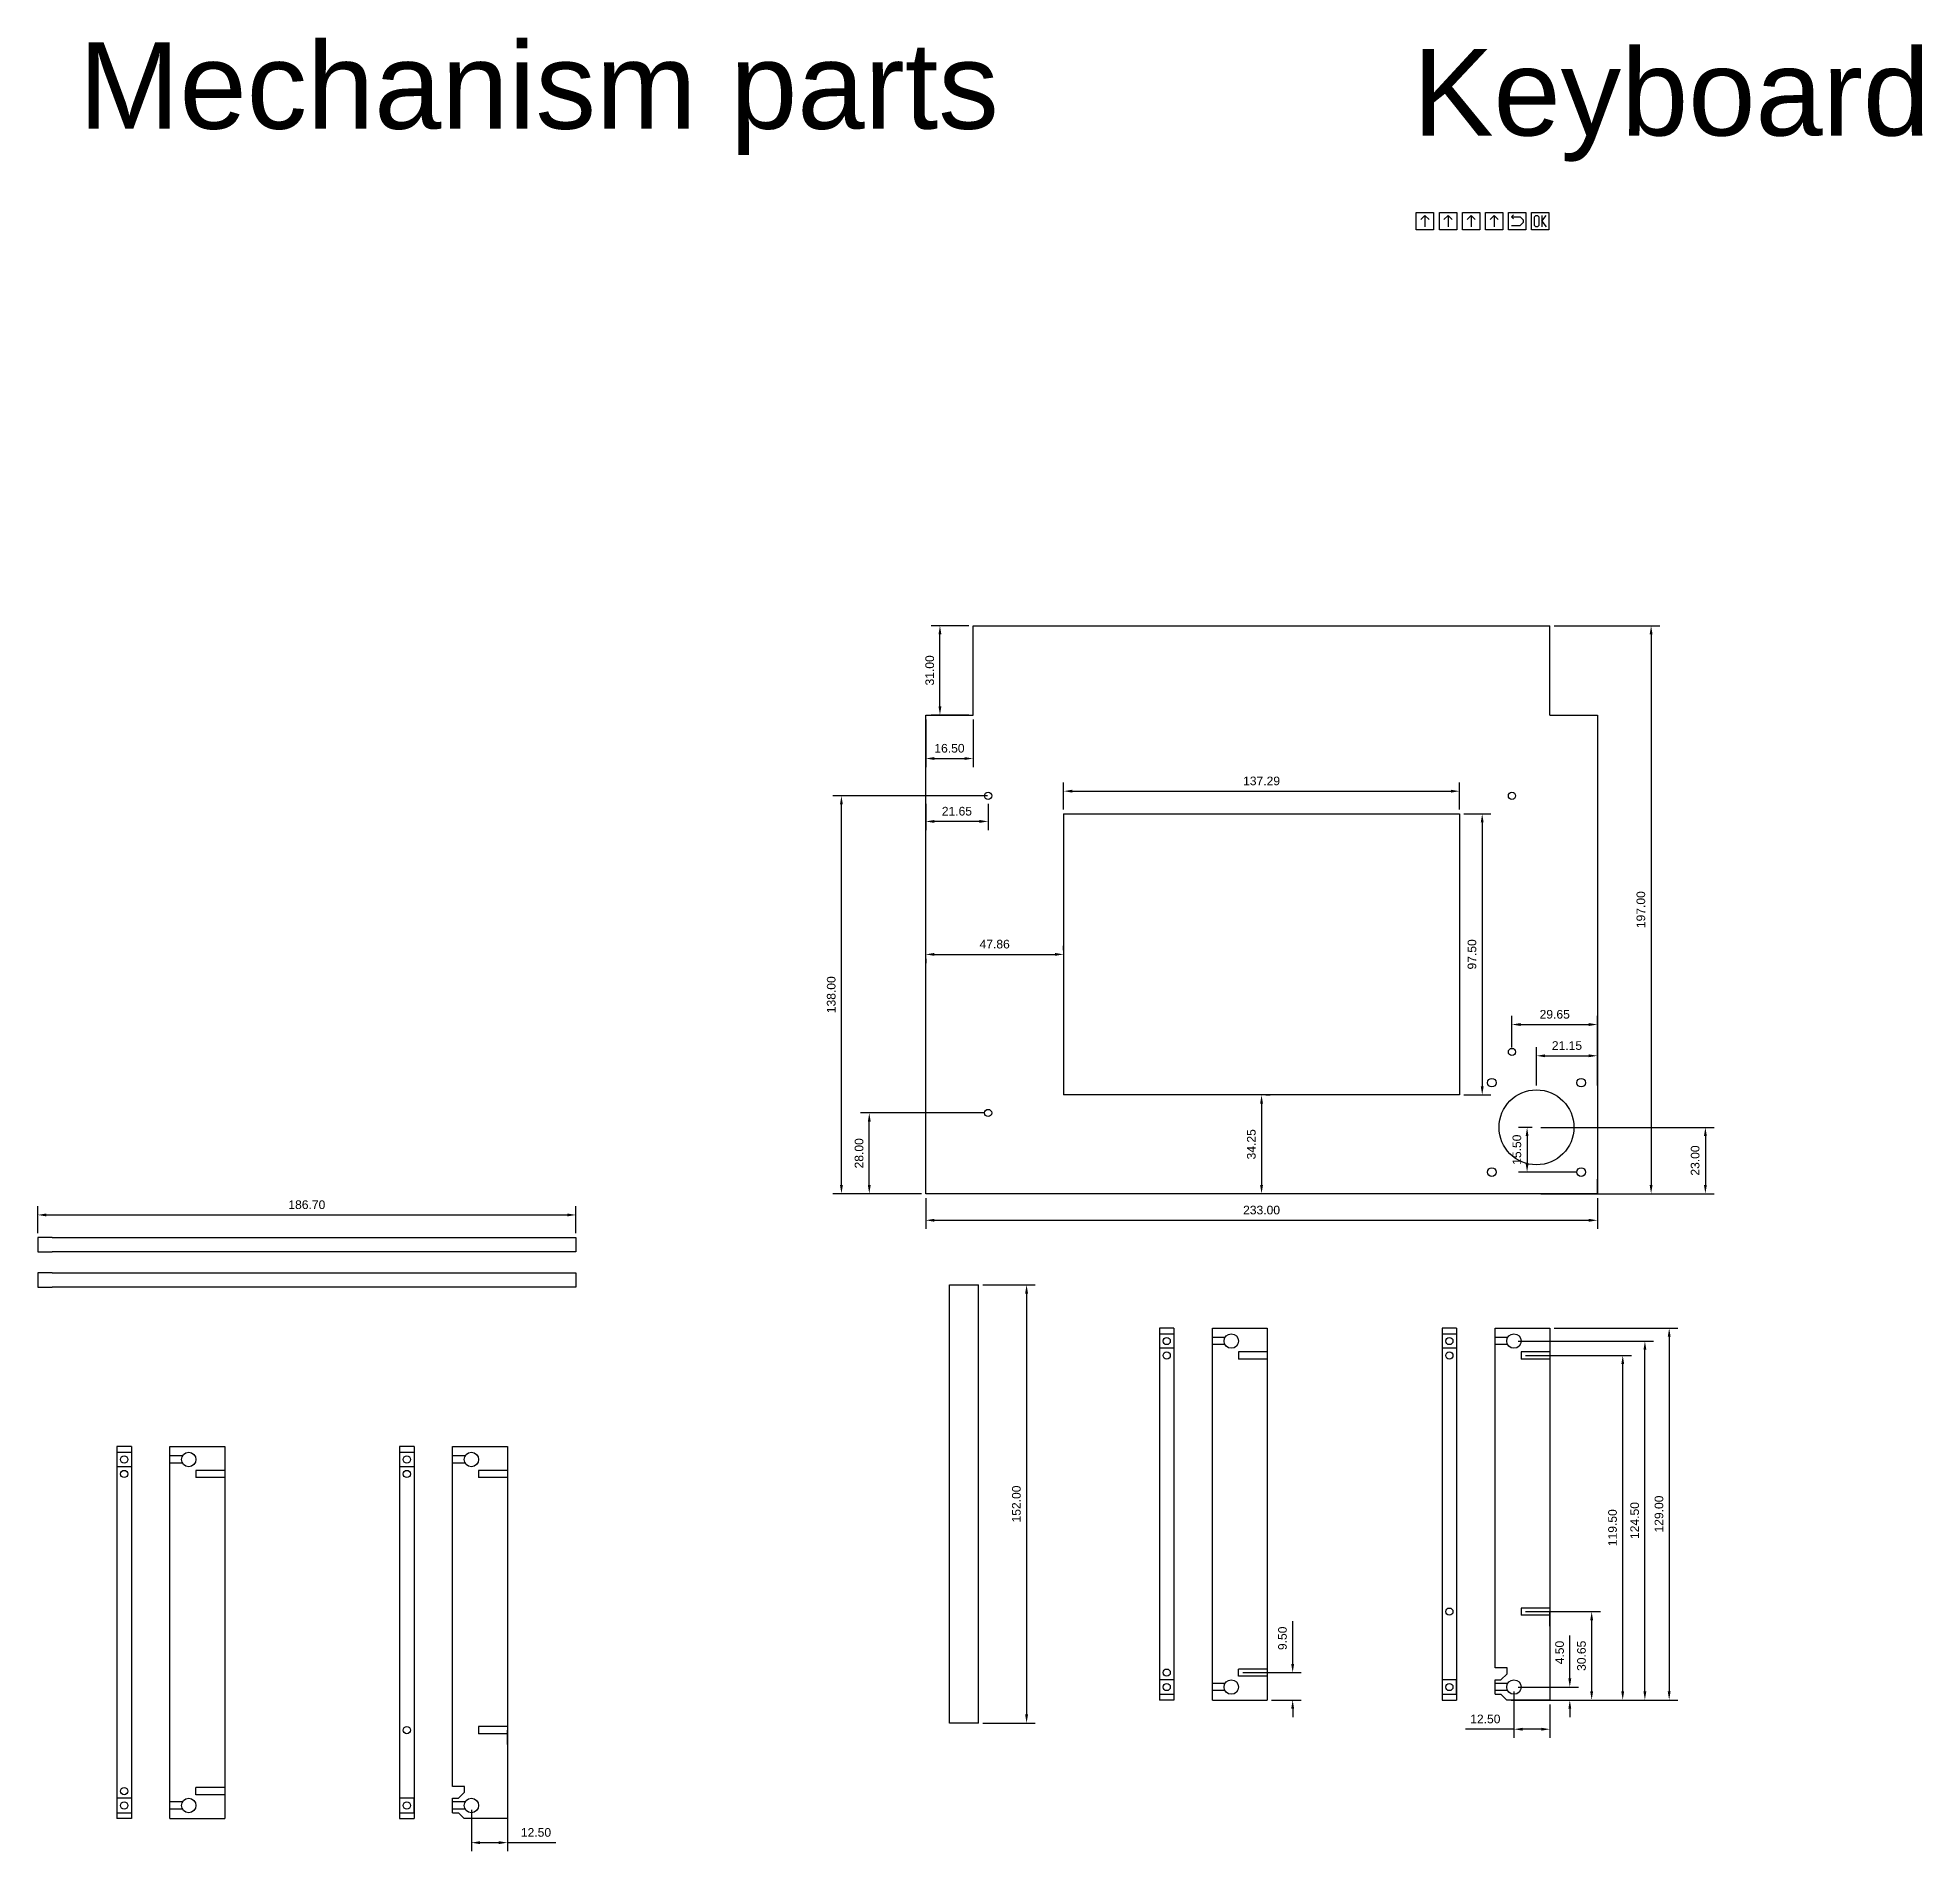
# Model space of a CAD drawing. Header units: millimetres. Extents: x -62 to 1676, y -172 to 696.
# Drawn here: x 1022 to 1676, y -60 to 569 of the extents above; entities that cross this region are included whole.
import ezdxf

# ---------------------------------------------------------------- set-up
doc = ezdxf.new("R2010")
doc.units = ezdxf.units.MM
doc.styles.add('Notes', font='arial.ttf', dxfattribs={"height": 13})
doc.styles.get("Standard").update_dxf_attribs({"font": 'arial.ttf'})
doc.dimstyles.new('Manufacturing-Metric', dxfattribs={"dimtxt": 3, "dimasz": 3, "dimexe": 3, "dimexo": 1.5, "dimgap": 2, "dimtad": 1, "dimzin": 3, "dimdsep": 46, "dimtxsty": 'Standard', "dimcen": 3, "dimazin": 2, "dimtfac": 1, "dimtofl": 0, "dimtmove": 0, "dimatfit": 3, "dimfxl": 1, "dimfrac": 1, "dimtolj": 1, "dimtzin": 0, "dimarcsym": 0})

msp = doc.modelspace()

# ---------------------------------------------------------------- texts
at = {"char_height": 30, "attachment_point": 1, "style": 'Notes'}
for s, width, gutter_width, insert in [('Mechanism parts', 345.67548, 650, (1036.582, 567.268)), ('Keyboard', 106.77842, 65, (1499.289, 564.933))]:
    msp.add_mtext_dynamic_manual_height_columns(s, width=width, gutter_width=gutter_width, heights=[0], dxfattribs=dict(at, insert=insert))

# ---------------------------------------------------------------- blocks, each defined once
blk = doc.blocks.new('*D33')
at = {"color": 0, "lineweight": -2}
for p, q in [((1022.31, 154.25), (1022.31, 163.56)), ((1209.01, 154.25), (1209.01, 163.56)), ((1025.31, 160.56), (1206.01, 160.56))]:
    blk.add_line(p, q, dxfattribs=at)
at = {"color": 0}
for points in [[(1025.31, 161.06), (1025.31, 160.06), (1022.31, 160.56)], [(1206.01, 161.06), (1206.01, 160.06), (1209.01, 160.56)]]:
    blk.add_solid(points, dxfattribs=at)
at = {"layer": 'Defpoints', "color": 0}
for p in [(1209.01, 160.56), (1022.31, 152.75), (1209.01, 152.75)]:
    blk.add_point(p, dxfattribs=at)
at = {"color": 0, "insert": (1115.66, 164.09), "char_height": 3, "attachment_point": 5}
blk.add_mtext('\\A1;186.70', dxfattribs=at)
blk = doc.blocks.new('*D35')
at = {"color": 0, "lineweight": -2}
for p, q in [((1548.3, 364.93), (1584.91, 364.93)), ((1581.91, 361.93), (1581.91, 170.93)), ((1564.8, 167.93), (1584.91, 167.93))]:
    blk.add_line(p, q, dxfattribs=at)
at = {"color": 0}
for points in [[(1581.41, 361.93), (1582.41, 361.93), (1581.91, 364.93)], [(1581.41, 170.93), (1582.41, 170.93), (1581.91, 167.93)]]:
    blk.add_solid(points, dxfattribs=at)
at = {"layer": 'Defpoints', "color": 0}
for p in [(1546.8, 364.93), (1563.3, 167.93), (1581.91, 167.93)]:
    blk.add_point(p, dxfattribs=at)
at = {"color": 0, "insert": (1578.37, 266.43), "char_height": 3, "attachment_point": 5, "rotation": 90}
blk.add_mtext('\\A1;197.00', dxfattribs=at)
blk = doc.blocks.new('*D36')
at = {"color": 0, "lineweight": -2}
for p, q in [((1330.3, 166.43), (1330.3, 155.7)), ((1563.3, 166.43), (1563.3, 155.7)), ((1333.3, 158.7), (1560.3, 158.7))]:
    blk.add_line(p, q, dxfattribs=at)
at = {"color": 0}
for points in [[(1333.3, 159.2), (1333.3, 158.2), (1330.3, 158.7)], [(1560.3, 159.2), (1560.3, 158.2), (1563.3, 158.7)]]:
    blk.add_solid(points, dxfattribs=at)
at = {"layer": 'Defpoints', "color": 0}
for p in [(1330.3, 167.93), (1563.3, 167.93), (1563.3, 158.7)]:
    blk.add_point(p, dxfattribs=at)
at = {"color": 0, "insert": (1446.8, 162.24), "char_height": 3, "attachment_point": 5}
blk.add_mtext('\\A1;233.00', dxfattribs=at)
blk = doc.blocks.new('*D37')
at = {"color": 0, "lineweight": -2}
for p, q in [((1330.3, 249.43), (1330.3, 247.93)), ((1333.3, 250.93), (1375.16, 250.93)), ((1378.16, 252.43), (1378.16, 253.93))]:
    blk.add_line(p, q, dxfattribs=at)
at = {"color": 0}
for points in [[(1333.3, 251.43), (1333.3, 250.43), (1330.3, 250.93)], [(1375.16, 251.43), (1375.16, 250.43), (1378.16, 250.93)]]:
    blk.add_solid(points, dxfattribs=at)
at = {"layer": 'Defpoints', "color": 0}
for p in [(1330.3, 250.93), (1378.16, 250.93), (1378.16, 250.93)]:
    blk.add_point(p, dxfattribs=at)
at = {"color": 0, "insert": (1354.23, 254.47), "char_height": 3, "attachment_point": 5}
blk.add_mtext('\\A1;47.86', dxfattribs=at)
blk = doc.blocks.new('*D38')
at = {"color": 0, "lineweight": -2}
for p, q in [((1446.8, 199.18), (1446.8, 170.93)), ((1448.3, 202.18), (1449.8, 202.18)), ((1445.3, 167.93), (1443.8, 167.93))]:
    blk.add_line(p, q, dxfattribs=at)
at = {"color": 0}
for points in [[(1446.3, 199.18), (1447.3, 199.18), (1446.8, 202.18)], [(1446.3, 170.93), (1447.3, 170.93), (1446.8, 167.93)]]:
    blk.add_solid(points, dxfattribs=at)
at = {"layer": 'Defpoints', "color": 0}
for p in [(1446.8, 202.18), (1446.8, 167.93), (1446.8, 167.93)]:
    blk.add_point(p, dxfattribs=at)
at = {"color": 0, "insert": (1443.27, 185.06), "char_height": 3, "attachment_point": 5, "rotation": 90}
blk.add_mtext('\\A1;34.25', dxfattribs=at)
blk = doc.blocks.new('*D39')
at = {"color": 0, "lineweight": -2}
for p, q in [((1378.16, 301.18), (1378.16, 310.53)), ((1381.16, 307.53), (1512.45, 307.53)), ((1515.45, 301.18), (1515.45, 310.53))]:
    blk.add_line(p, q, dxfattribs=at)
at = {"color": 0}
for points in [[(1381.16, 308.03), (1381.16, 307.03), (1378.16, 307.53)], [(1512.45, 308.03), (1512.45, 307.03), (1515.45, 307.53)]]:
    blk.add_solid(points, dxfattribs=at)
at = {"layer": 'Defpoints', "color": 0}
for p in [(1515.45, 307.53), (1378.16, 299.68), (1515.45, 299.68)]:
    blk.add_point(p, dxfattribs=at)
at = {"color": 0, "insert": (1446.8, 311.06), "char_height": 3, "attachment_point": 5}
blk.add_mtext('\\A1;137.29', dxfattribs=at)
blk = doc.blocks.new('*D40')
at = {"color": 0, "lineweight": -2}
for p, q in [((1516.95, 299.68), (1526.33, 299.68)), ((1523.33, 296.68), (1523.33, 205.18)), ((1516.95, 202.18), (1526.33, 202.18))]:
    blk.add_line(p, q, dxfattribs=at)
at = {"color": 0}
for points in [[(1522.83, 296.68), (1523.83, 296.68), (1523.33, 299.68)], [(1522.83, 205.18), (1523.83, 205.18), (1523.33, 202.18)]]:
    blk.add_solid(points, dxfattribs=at)
at = {"layer": 'Defpoints', "color": 0}
for p in [(1515.45, 299.68), (1515.45, 202.18), (1523.33, 202.18)]:
    blk.add_point(p, dxfattribs=at)
at = {"color": 0, "insert": (1519.79, 250.93), "char_height": 3, "attachment_point": 5, "rotation": 90}
blk.add_mtext('\\A1;97.50', dxfattribs=at)
blk = doc.blocks.new('*D41')
at = {"color": 0, "lineweight": -2}
for p, q in [((1345.3, 364.93), (1332.25, 364.93)), ((1335.25, 336.93), (1335.25, 361.93)), ((1345.3, 333.93), (1332.25, 333.93))]:
    blk.add_line(p, q, dxfattribs=at)
at = {"color": 0}
for points in [[(1334.75, 361.93), (1335.75, 361.93), (1335.25, 364.93)], [(1334.75, 336.93), (1335.75, 336.93), (1335.25, 333.93)]]:
    blk.add_solid(points, dxfattribs=at)
at = {"layer": 'Defpoints', "color": 0}
for p in [(1335.25, 364.93), (1346.8, 364.93), (1346.8, 333.93)]:
    blk.add_point(p, dxfattribs=at)
at = {"color": 0, "insert": (1331.71, 349.43), "char_height": 3, "attachment_point": 5, "rotation": 90}
blk.add_mtext('\\A1;31.00', dxfattribs=at)
blk = doc.blocks.new('*D34')
at = {"color": 0, "lineweight": -2}
for p, q in [((1330.3, 332.43), (1330.3, 315.86)), ((1346.8, 332.43), (1346.8, 315.86)), ((1333.3, 318.86), (1343.8, 318.86))]:
    blk.add_line(p, q, dxfattribs=at)
at = {"color": 0}
for points in [[(1333.3, 319.36), (1333.3, 318.36), (1330.3, 318.86)], [(1343.8, 319.36), (1343.8, 318.36), (1346.8, 318.86)]]:
    blk.add_solid(points, dxfattribs=at)
at = {"layer": 'Defpoints', "color": 0}
for p in [(1330.3, 333.93), (1346.8, 333.93), (1346.8, 318.86)]:
    blk.add_point(p, dxfattribs=at)
at = {"color": 0, "insert": (1338.55, 322.4), "char_height": 3, "attachment_point": 5}
blk.add_mtext('\\A1;16.50', dxfattribs=at)
blk = doc.blocks.new('*D42')
at = {"color": 0, "lineweight": -2}
for p, q in [((1543.65, 190.93), (1603.73, 190.93)), ((1600.73, 187.93), (1600.73, 170.93)), ((1543.65, 167.93), (1603.73, 167.93))]:
    blk.add_line(p, q, dxfattribs=at)
at = {"color": 0}
for points in [[(1600.23, 187.93), (1601.23, 187.93), (1600.73, 190.93)], [(1600.23, 170.93), (1601.23, 170.93), (1600.73, 167.93)]]:
    blk.add_solid(points, dxfattribs=at)
at = {"layer": 'Defpoints', "color": 0}
for p in [(1542.15, 190.93), (1542.15, 167.93), (1600.73, 167.93)]:
    blk.add_point(p, dxfattribs=at)
at = {"color": 0, "insert": (1597.19, 179.43), "char_height": 3, "attachment_point": 5, "rotation": 90}
blk.add_mtext('\\A1;23.00', dxfattribs=at)
blk = doc.blocks.new('*D43')
at = {"color": 0, "lineweight": -2}
for p, q in [((1540.65, 190.93), (1535.89, 190.93)), ((1538.89, 187.93), (1538.89, 178.43)), ((1556.15, 175.43), (1535.89, 175.43))]:
    blk.add_line(p, q, dxfattribs=at)
at = {"color": 0}
for points in [[(1538.39, 187.93), (1539.39, 187.93), (1538.89, 190.93)], [(1538.39, 178.43), (1539.39, 178.43), (1538.89, 175.43)]]:
    blk.add_solid(points, dxfattribs=at)
at = {"layer": 'Defpoints', "color": 0}
for p in [(1542.15, 190.93), (1538.89, 175.43), (1557.65, 175.43)]:
    blk.add_point(p, dxfattribs=at)
at = {"color": 0, "insert": (1535.36, 183.18), "char_height": 3, "attachment_point": 5, "rotation": 90}
blk.add_mtext('\\A1;15.50', dxfattribs=at)
blk = doc.blocks.new('*D44')
at = {"color": 0, "lineweight": -2}
for p, q in [((1542.15, 205.43), (1542.15, 218.76)), ((1545.15, 215.76), (1560.3, 215.76)), ((1563.3, 205.43), (1563.3, 218.76))]:
    blk.add_line(p, q, dxfattribs=at)
at = {"color": 0}
for points in [[(1545.15, 216.26), (1545.15, 215.26), (1542.15, 215.76)], [(1560.3, 216.26), (1560.3, 215.26), (1563.3, 215.76)]]:
    blk.add_solid(points, dxfattribs=at)
at = {"layer": 'Defpoints', "color": 0}
for p in [(1563.3, 215.76), (1542.15, 203.93), (1563.3, 203.93)]:
    blk.add_point(p, dxfattribs=at)
at = {"color": 0, "insert": (1552.73, 219.29), "char_height": 3, "attachment_point": 5}
blk.add_mtext('\\A1;21.15', dxfattribs=at)
blk = doc.blocks.new('*D45')
at = {"color": 0, "lineweight": -2}
for p, q in [((1533.65, 218.58), (1533.65, 229.6)), ((1563.3, 218.58), (1563.3, 229.6)), ((1536.65, 226.6), (1560.3, 226.6))]:
    blk.add_line(p, q, dxfattribs=at)
at = {"color": 0}
for points in [[(1536.65, 227.1), (1536.65, 226.1), (1533.65, 226.6)], [(1560.3, 227.1), (1560.3, 226.1), (1563.3, 226.6)]]:
    blk.add_solid(points, dxfattribs=at)
at = {"layer": 'Defpoints', "color": 0}
for p in [(1563.3, 226.6), (1533.65, 217.08), (1563.3, 217.08)]:
    blk.add_point(p, dxfattribs=at)
at = {"color": 0, "insert": (1548.48, 230.13), "char_height": 3, "attachment_point": 5}
blk.add_mtext('\\A1;29.65', dxfattribs=at)
blk = doc.blocks.new('*D46')
at = {"color": 0, "lineweight": -2}
for p, q in [((1330.3, 303.18), (1330.3, 294.04)), ((1351.95, 303.18), (1351.95, 294.04)), ((1348.95, 297.04), (1333.3, 297.04))]:
    blk.add_line(p, q, dxfattribs=at)
at = {"color": 0}
for points in [[(1333.3, 297.54), (1333.3, 296.54), (1330.3, 297.04)], [(1348.95, 297.54), (1348.95, 296.54), (1351.95, 297.04)]]:
    blk.add_solid(points, dxfattribs=at)
at = {"layer": 'Defpoints', "color": 0}
for p in [(1330.3, 304.68), (1351.95, 304.68), (1330.3, 297.04)]:
    blk.add_point(p, dxfattribs=at)
at = {"color": 0, "insert": (1341.13, 300.57), "char_height": 3, "attachment_point": 5}
blk.add_mtext('\\A1;21.65', dxfattribs=at)
blk = doc.blocks.new('*D47')
at = {"color": 0, "lineweight": -2}
for p, q in [((1350.45, 195.93), (1307.74, 195.93)), ((1310.74, 170.93), (1310.74, 192.93)), ((1328.8, 167.93), (1307.74, 167.93))]:
    blk.add_line(p, q, dxfattribs=at)
at = {"color": 0}
for points in [[(1310.24, 192.93), (1311.24, 192.93), (1310.74, 195.93)], [(1310.24, 170.93), (1311.24, 170.93), (1310.74, 167.93)]]:
    blk.add_solid(points, dxfattribs=at)
at = {"layer": 'Defpoints', "color": 0}
for p in [(1310.74, 195.93), (1351.95, 195.93), (1330.3, 167.93)]:
    blk.add_point(p, dxfattribs=at)
at = {"color": 0, "insert": (1307.2, 181.93), "char_height": 3, "attachment_point": 5, "rotation": 90}
blk.add_mtext('\\A1;28.00', dxfattribs=at)
blk = doc.blocks.new('*D48')
at = {"color": 0, "lineweight": -2}
for p, q in [((1351.7, 305.93), (1298.08, 305.93)), ((1301.08, 170.93), (1301.08, 302.93)), ((1328.8, 167.93), (1298.08, 167.93))]:
    blk.add_line(p, q, dxfattribs=at)
at = {"color": 0}
for points in [[(1300.58, 302.93), (1301.58, 302.93), (1301.08, 305.93)], [(1300.58, 170.93), (1301.58, 170.93), (1301.08, 167.93)]]:
    blk.add_solid(points, dxfattribs=at)
at = {"layer": 'Defpoints', "color": 0}
for p in [(1301.08, 305.93), (1353.2, 305.93), (1330.3, 167.93)]:
    blk.add_point(p, dxfattribs=at)
at = {"color": 0, "insert": (1297.55, 236.93), "char_height": 3, "attachment_point": 5, "rotation": 90}
blk.add_mtext('\\A1;138.00', dxfattribs=at)
blk = doc.blocks.new('*D49')
at = {"color": 0, "lineweight": -2}
for p, q in [((1548.32, 121.32), (1591.18, 121.32)), ((1588.18, 118.32), (1588.18, -4.68)), ((1548.32, -7.68), (1591.18, -7.68))]:
    blk.add_line(p, q, dxfattribs=at)
at = {"color": 0}
for points in [[(1587.68, 118.32), (1588.68, 118.32), (1588.18, 121.32)], [(1587.68, -4.68), (1588.68, -4.68), (1588.18, -7.68)]]:
    blk.add_solid(points, dxfattribs=at)
at = {"layer": 'Defpoints', "color": 0}
for p in [(1546.82, 121.32), (1546.82, -7.68), (1588.18, -7.68)]:
    blk.add_point(p, dxfattribs=at)
at = {"color": 0, "insert": (1584.65, 56.82), "char_height": 3, "attachment_point": 5, "rotation": 90}
blk.add_mtext('\\A1;129.00', dxfattribs=at)
blk = doc.blocks.new('*D50')
at = {"color": 0, "lineweight": -2}
for p, q in [((1553.71, -0.18), (1553.71, 14.73)), ((1535.82, -3.18), (1556.71, -3.18)), ((1548.32, -7.68), (1556.71, -7.68)), ((1553.71, -10.68), (1553.71, -13.68))]:
    blk.add_line(p, q, dxfattribs=at)
at = {"color": 0}
for points in [[(1553.21, -0.18), (1554.21, -0.18), (1553.71, -3.18)], [(1553.21, -10.68), (1554.21, -10.68), (1553.71, -7.68)]]:
    blk.add_solid(points, dxfattribs=at)
at = {"layer": 'Defpoints', "color": 0}
for p in [(1534.32, -3.18), (1553.71, -3.18), (1546.82, -7.68)]:
    blk.add_point(p, dxfattribs=at)
at = {"color": 0, "insert": (1550.18, 8.78), "char_height": 3, "attachment_point": 5, "rotation": 90}
blk.add_mtext('\\A1;4.50', dxfattribs=at)
blk = doc.blocks.new('*D51')
at = {"color": 0, "lineweight": -2}
for p, q in [((1538.32, 22.97), (1564.3, 22.97)), ((1561.3, -4.68), (1561.3, 19.97)), ((1548.32, -7.68), (1564.3, -7.68))]:
    blk.add_line(p, q, dxfattribs=at)
at = {"color": 0}
for points in [[(1560.8, 19.97), (1561.8, 19.97), (1561.3, 22.97)], [(1560.8, -4.68), (1561.8, -4.68), (1561.3, -7.68)]]:
    blk.add_solid(points, dxfattribs=at)
at = {"layer": 'Defpoints', "color": 0}
for p in [(1536.82, 22.97), (1561.3, 22.97), (1546.82, -7.68)]:
    blk.add_point(p, dxfattribs=at)
at = {"color": 0, "insert": (1557.77, 7.65), "char_height": 3, "attachment_point": 5, "rotation": 90}
blk.add_mtext('\\A1;30.65', dxfattribs=at)
blk = doc.blocks.new('*D52')
at = {"color": 0, "lineweight": -2}
for p, q in [((1350.07, 136.3), (1368.3, 136.3)), ((1365.3, 133.3), (1365.3, -12.7)), ((1350.07, -15.7), (1368.3, -15.7))]:
    blk.add_line(p, q, dxfattribs=at)
at = {"color": 0}
for points in [[(1364.8, 133.3), (1365.8, 133.3), (1365.3, 136.3)], [(1364.8, -12.7), (1365.8, -12.7), (1365.3, -15.7)]]:
    blk.add_solid(points, dxfattribs=at)
at = {"layer": 'Defpoints', "color": 0}
for p in [(1348.57, 136.3), (1348.57, -15.7), (1365.3, -15.7)]:
    blk.add_point(p, dxfattribs=at)
at = {"color": 0, "insert": (1361.77, 60.3), "char_height": 3, "attachment_point": 5, "rotation": 90}
blk.add_mtext('\\A1;152.00', dxfattribs=at)
blk = doc.blocks.new('*D53')
at = {"color": 0, "lineweight": -2}
for p, q in [((1172.73, -45.77), (1172.73, -60.15)), ((1185.23, -45.77), (1185.23, -60.15)), ((1175.73, -57.15), (1182.23, -57.15)), ((1185.23, -57.15), (1202.06, -57.15))]:
    blk.add_line(p, q, dxfattribs=at)
at = {"color": 0}
for points in [[(1175.73, -56.65), (1175.73, -57.65), (1172.73, -57.15)], [(1182.23, -56.65), (1182.23, -57.65), (1185.23, -57.15)]]:
    blk.add_solid(points, dxfattribs=at)
at = {"layer": 'Defpoints', "color": 0}
for p in [(1172.73, -44.27), (1185.23, -44.27), (1185.23, -57.15)]:
    blk.add_point(p, dxfattribs=at)
at = {"color": 0, "insert": (1195.14, -53.62), "char_height": 3, "attachment_point": 5}
blk.add_mtext('\\A1;12.50', dxfattribs=at)
blk = doc.blocks.new('*D54')
at = {"color": 0, "lineweight": -2}
for p, q in [((1535.82, 116.82), (1582.76, 116.82)), ((1579.76, -4.68), (1579.76, 113.82)), ((1533.32, -7.68), (1582.76, -7.68))]:
    blk.add_line(p, q, dxfattribs=at)
at = {"color": 0}
for points in [[(1579.26, 113.82), (1580.26, 113.82), (1579.76, 116.82)], [(1579.26, -4.68), (1580.26, -4.68), (1579.76, -7.68)]]:
    blk.add_solid(points, dxfattribs=at)
at = {"layer": 'Defpoints', "color": 0}
for p in [(1534.32, 116.82), (1579.76, 116.82), (1531.82, -7.68)]:
    blk.add_point(p, dxfattribs=at)
at = {"color": 0, "insert": (1576.22, 54.57), "char_height": 3, "attachment_point": 5, "rotation": 90}
blk.add_mtext('\\A1;124.50', dxfattribs=at)
blk = doc.blocks.new('*D55')
at = {"color": 0, "lineweight": -2}
for p, q in [((1538.32, 111.82), (1575.07, 111.82)), ((1572.07, -4.68), (1572.07, 108.82)), ((1548.32, -7.68), (1575.07, -7.68))]:
    blk.add_line(p, q, dxfattribs=at)
at = {"color": 0}
for points in [[(1571.57, 108.82), (1572.57, 108.82), (1572.07, 111.82)], [(1571.57, -4.68), (1572.57, -4.68), (1572.07, -7.68)]]:
    blk.add_solid(points, dxfattribs=at)
at = {"layer": 'Defpoints', "color": 0}
for p in [(1536.82, 111.82), (1572.07, 111.82), (1546.82, -7.68)]:
    blk.add_point(p, dxfattribs=at)
at = {"color": 0, "insert": (1568.54, 52.07), "char_height": 3, "attachment_point": 5, "rotation": 90}
blk.add_mtext('\\A1;119.50', dxfattribs=at)
blk = doc.blocks.new('*D56')
at = {"color": 0, "lineweight": -2}
for p, q in [((1534.32, -4.68), (1534.32, -20.81)), ((1546.82, -9.18), (1546.82, -20.81)), ((1534.32, -17.81), (1517.49, -17.81)), ((1543.82, -17.81), (1537.32, -17.81))]:
    blk.add_line(p, q, dxfattribs=at)
at = {"color": 0}
for points in [[(1537.32, -17.31), (1537.32, -18.31), (1534.32, -17.81)], [(1543.82, -17.31), (1543.82, -18.31), (1546.82, -17.81)]]:
    blk.add_solid(points, dxfattribs=at)
at = {"layer": 'Defpoints', "color": 0}
for p in [(1534.32, -3.18), (1546.82, -7.68), (1534.32, -17.81)]:
    blk.add_point(p, dxfattribs=at)
at = {"color": 0, "insert": (1524.41, -14.27), "char_height": 3, "attachment_point": 5}
blk.add_mtext('\\A1;12.50', dxfattribs=at)
blk = doc.blocks.new('*D57')
at = {"color": 0, "lineweight": -2}
for p, q in [((1457.59, 4.82), (1457.59, 19.61)), ((1440.29, 1.82), (1460.59, 1.82)), ((1450.29, -7.68), (1460.59, -7.68)), ((1457.59, -10.68), (1457.59, -13.68))]:
    blk.add_line(p, q, dxfattribs=at)
at = {"color": 0}
for points in [[(1457.09, 4.82), (1458.09, 4.82), (1457.59, 1.82)], [(1457.09, -10.68), (1458.09, -10.68), (1457.59, -7.68)]]:
    blk.add_solid(points, dxfattribs=at)
at = {"layer": 'Defpoints', "color": 0}
for p in [(1438.79, 1.82), (1457.59, 1.82), (1448.79, -7.68)]:
    blk.add_point(p, dxfattribs=at)
at = {"color": 0, "insert": (1454.06, 13.72), "char_height": 3, "attachment_point": 5, "rotation": 90}
blk.add_mtext('\\A1;9.50', dxfattribs=at)

# ---------------------------------------------------------------- dimensions: what is measured, and where the dimension line sits
for base, p1, p2, picture, middle in [((1335.246, 364.934), (1346.803, 333.934), (1346.803, 364.934), '*D41', (1331.713, 349.434)), ((1581.905, 167.934), (1546.803, 364.934), (1563.303, 167.934), '*D35', (1578.373, 266.434)), ((1301.084, 305.934), (1330.303, 167.934), (1353.203, 305.934), '*D48', (1297.551, 236.934)), ((1523.326, 202.184), (1515.446, 299.684), (1515.446, 202.184), '*D40', (1519.794, 250.934)), ((1446.803, 167.934), (1446.803, 202.184), (1446.803, 167.934), '*D38', (1443.27, 185.059)), ((1310.736, 195.934), (1330.303, 167.934), (1351.953, 195.934), '*D47', (1307.204, 181.934)), ((1538.888, 175.434), (1542.153, 190.934), (1557.653, 175.434), '*D43', (1535.356, 183.184)), ((1600.726, 167.934), (1542.153, 190.934), (1542.153, 167.934), '*D42', (1597.193, 179.434)), ((1365.301, -15.7), (1348.571, 136.3), (1348.571, -15.7), '*D52', (1361.77, 60.3)), ((1457.587, 1.824), (1448.785, -7.676), (1438.785, 1.824), '*D57', (1454.055, 13.715))]:
    dim = msp.add_linear_dim(base=base, p1=p1, p2=p2, angle=90, dimstyle='Manufacturing-Metric')
    dim.commit()
    dim.dimension.update_dxf_attribs({"geometry": picture, "text_midpoint": middle})
for base, p1, p2, picture, middle in [((1346.803, 318.864), (1330.303, 333.934), (1346.803, 333.934), '*D34', (1338.553, 322.395)), ((1515.446, 307.526), (1378.16, 299.684), (1515.446, 299.684), '*D39', (1446.803, 311.058)), ((1330.303, 297.04), (1351.953, 304.684), (1330.303, 304.684), '*D46', (1341.128, 300.572)), ((1378.16, 250.934), (1330.303, 250.934), (1378.16, 250.934), '*D37', (1354.231, 254.466)), ((1563.303, 226.602), (1533.653, 217.084), (1563.303, 217.084), '*D45', (1548.478, 230.134)), ((1563.303, 215.759), (1542.153, 203.934), (1563.303, 203.934), '*D44', (1552.728, 219.291)), ((1209.01, 160.561), (1022.31, 152.748), (1209.01, 152.748), '*D33', (1115.66, 164.092)), ((1563.303, 158.704), (1330.303, 167.934), (1563.303, 167.934), '*D36', (1446.803, 162.237)), ((1534.322, -17.805), (1546.822, -7.676), (1534.322, -3.176), '*D56', (1524.406, -14.274)), ((1185.226, -57.152), (1172.726, -44.27), (1185.226, -44.27), '*D53', (1195.142, -53.621))]:
    dim = msp.add_linear_dim(base=base, p1=p1, p2=p2, dimstyle='Manufacturing-Metric')
    dim.commit()
    dim.dimension.update_dxf_attribs({"geometry": picture, "text_midpoint": middle})
for base, p1, p2, picture, middle in [((1588.183, -7.676), (1546.822, 121.324), (1546.822, -7.676), '*D49', (1588.183, 56.824)), ((1579.755, 116.824), (1531.822, -7.676), (1534.322, 116.824), '*D54', (1579.755, 54.574)), ((1572.071, 111.824), (1546.822, -7.676), (1536.822, 111.824), '*D55', (1572.071, 52.074)), ((1561.304, 22.974), (1546.822, -7.676), (1536.822, 22.974), '*D51', (1561.304, 7.649)), ((1553.71, -3.176), (1546.822, -7.676), (1534.322, -3.176), '*D50', (1553.71, 8.776))]:
    dim = msp.add_linear_dim(base=base, p1=p1, p2=p2, angle=90, dimstyle='Manufacturing-Metric')
    dim.commit()
    dim.dimension.update_dxf_attribs({"geometry": picture, "text_midpoint": middle, "dimtype": 160})

# ---------------------------------------------------------------- linework, layer by layer
for p, q in [((1500.477, 508.213), (1506.477, 508.213)), ((1500.477, 502.213), (1500.477, 508.213)), ((1503.477, 507.213), (1502.062, 505.799)), ((1503.477, 507.213), (1504.891, 505.799)), ((1503.477, 507.213), (1503.477, 503.213)), ((1506.477, 508.213), (1506.477, 502.213)), ((1508.477, 508.213), (1514.477, 508.213)), ((1508.477, 502.213), (1508.477, 508.213)), ((1511.477, 507.213), (1510.062, 505.799)), ((1511.477, 507.213), (1512.891, 505.799)), ((1511.477, 507.213), (1511.477, 503.213)), ((1514.477, 508.213), (1514.477, 502.213)), ((1516.477, 508.213), (1522.477, 508.213)), ((1516.477, 502.213), (1516.477, 508.213)), ((1519.477, 507.213), (1518.062, 505.799)), ((1519.477, 507.213), (1520.891, 505.799)), ((1519.477, 507.213), (1519.477, 503.213)), ((1522.477, 508.213), (1522.477, 502.213)), ((1524.477, 508.213), (1530.477, 508.213)), ((1524.477, 502.213), (1524.477, 508.213)), ((1527.477, 507.213), (1526.062, 505.799)), ((1527.477, 507.213), (1528.891, 505.799)), ((1527.477, 507.213), (1527.477, 503.213)), ((1530.477, 508.213), (1530.477, 502.213)), ((1532.477, 508.213), (1538.477, 508.213)), ((1532.477, 502.213), (1532.477, 508.213)), ((1533.477, 506.713), (1534.184, 507.42)), ((1533.477, 506.713), (1536.477, 506.713)), ((1533.477, 506.713), (1534.184, 506.006)), ((1533.477, 503.713), (1536.477, 503.713)), ((1536.477, 506.713), (1537.477, 505.713)), ((1536.477, 503.713), (1537.477, 504.713)), ((1537.477, 505.713), (1537.477, 504.713)), ((1538.477, 508.213), (1538.477, 502.213)), ((1540.477, 508.213), (1546.477, 508.213)), ((1540.477, 502.213), (1540.477, 508.213)), ((1541.977, 507.213), (1541.477, 506.713)), ((1541.477, 503.713), (1541.477, 506.713)), ((1541.977, 503.213), (1541.477, 503.713)), ((1541.977, 507.213), (1542.477, 507.213)), ((1542.477, 507.213), (1542.977, 506.713)), ((1542.477, 503.213), (1542.977, 503.713)), ((1542.977, 506.713), (1542.977, 503.713)), ((1543.977, 507.213), (1543.977, 503.213)), ((1543.977, 505.213), (1545.477, 507.213)), ((1543.977, 505.213), (1545.477, 503.213)), ((1546.477, 508.213), (1546.477, 502.213)), ((1506.477, 502.213), (1500.477, 502.213)), ((1514.477, 502.213), (1508.477, 502.213)), ((1522.477, 502.213), (1516.477, 502.213)), ((1530.477, 502.213), (1524.477, 502.213)), ((1538.477, 502.213), (1532.477, 502.213)), ((1546.477, 502.213), (1540.477, 502.213)), ((1542.477, 503.213), (1541.977, 503.213)), ((1346.803, 333.934), (1346.803, 364.934)), ((1346.803, 364.934), (1546.803, 364.934)), ((1546.803, 333.934), (1546.803, 364.934)), ((1346.803, 334.934), (1346.803, 357.934)), ((1546.803, 334.934), (1546.803, 357.934)), ((1330.303, 167.934), (1330.303, 333.934)), ((1330.303, 333.934), (1346.803, 333.934)), ((1546.803, 333.934), (1563.303, 333.934)), ((1563.303, 333.934), (1563.303, 167.934)), ((1563.303, 333.934), (1563.303, 167.934)), ((1378.16, 299.684), (1378.16, 202.184)), ((1378.16, 299.684), (1515.446, 299.684)), ((1378.16, 299.684), (1378.16, 202.184)), ((1378.16, 299.684), (1515.446, 299.684)), ((1515.446, 299.684), (1515.446, 202.184)), ((1563.303, 211.359), (1563.303, 169.059)), ((1515.446, 202.184), (1378.16, 202.184)), ((1563.303, 167.934), (1563.303, 172.934)), ((1563.303, 167.934), (1330.303, 167.934)), ((1563.303, 167.934), (1330.303, 167.934)), ((1027.31, 152.748), (1022.31, 152.748)), ((1022.31, 152.748), (1022.31, 147.748)), ((1027.31, 152.748), (1204.01, 152.748)), ((1204.01, 152.748), (1209.01, 152.748)), ((1209.01, 152.748), (1209.01, 147.748)), ((1022.31, 147.748), (1027.31, 147.748)), ((1204.01, 147.748), (1027.31, 147.748)), ((1209.01, 147.748), (1204.01, 147.748)), ((1027.31, 140.495), (1022.31, 140.495)), ((1022.31, 140.495), (1022.31, 135.495)), ((1027.31, 140.495), (1204.01, 140.495)), ((1204.01, 140.495), (1209.01, 140.495)), ((1209.01, 140.495), (1209.01, 135.495)), ((1022.31, 135.495), (1027.31, 135.495)), ((1204.01, 135.495), (1027.31, 135.495)), ((1209.01, 135.495), (1204.01, 135.495)), ((1338.571, -15.7), (1338.571, 136.3)), ((1338.571, 136.3), (1348.571, 136.3)), ((1348.571, -15.7), (1348.571, 136.3)), ((1416.396, 121.324), (1411.396, 121.324)), ((1411.396, 121.324), (1411.396, -7.676)), ((1411.396, 119.324), (1416.396, 119.324)), ((1416.396, 121.324), (1416.396, -7.676)), ((1429.785, -7.676), (1429.785, 121.324)), ((1429.785, 121.324), (1448.785, 121.324)), ((1434.12, 118.074), (1429.785, 118.074)), ((1448.785, 121.324), (1448.785, -7.676)), ((1514.432, 121.324), (1509.432, 121.324)), ((1509.432, 121.324), (1509.432, -7.676)), ((1509.432, 119.324), (1514.432, 119.324)), ((1514.432, 121.324), (1514.432, -7.676)), ((1527.822, 3.446), (1527.822, 121.324)), ((1527.822, 121.324), (1546.822, 121.324)), ((1532.156, 118.074), (1527.822, 118.074)), ((1546.822, 121.324), (1546.822, -7.676)), ((1416.396, 114.324), (1411.396, 114.324)), ((1434.12, 115.574), (1429.785, 115.574)), ((1448.785, 113.074), (1438.785, 113.074)), ((1438.785, 113.074), (1438.785, 110.574)), ((1514.432, 114.324), (1509.432, 114.324)), ((1532.156, 115.574), (1527.822, 115.574)), ((1546.822, 113.074), (1536.822, 113.074)), ((1536.822, 113.074), (1536.822, 110.574)), ((1448.785, 110.574), (1438.785, 110.574)), ((1546.822, 110.574), (1536.822, 110.574)), ((1054.801, 80.23), (1049.801, 80.23)), ((1049.801, 80.23), (1049.801, -48.77)), ((1054.801, 80.23), (1054.801, -48.77)), ((1068.19, -48.77), (1068.19, 80.23)), ((1068.19, 80.23), (1087.19, 80.23)), ((1087.19, 80.23), (1087.19, -48.77)), ((1152.837, 80.23), (1147.837, 80.23)), ((1147.837, 80.23), (1147.837, -48.77)), ((1152.837, 80.23), (1152.837, -48.77)), ((1166.226, -37.649), (1166.226, 80.23)), ((1166.226, 80.23), (1185.226, 80.23)), ((1185.226, 80.23), (1185.226, -48.77)), ((1049.801, 78.23), (1054.801, 78.23)), ((1054.801, 73.23), (1049.801, 73.23)), ((1072.525, 76.98), (1068.19, 76.98)), ((1072.525, 74.48), (1068.19, 74.48)), ((1087.19, 71.98), (1077.19, 71.98)), ((1077.19, 71.98), (1077.19, 69.48)), ((1147.837, 78.23), (1152.837, 78.23)), ((1152.837, 73.23), (1147.837, 73.23)), ((1170.561, 76.98), (1166.226, 76.98)), ((1170.561, 74.48), (1166.226, 74.48)), ((1185.226, 71.98), (1175.226, 71.98)), ((1175.226, 71.98), (1175.226, 69.48)), ((1087.19, 69.48), (1077.19, 69.48)), ((1185.226, 69.48), (1175.226, 69.48)), ((1546.822, 24.224), (1536.822, 24.224)), ((1536.822, 24.224), (1536.822, 21.724)), ((1546.822, 21.724), (1536.822, 21.724)), ((1546.822, 17.974), (1546.822, 22.974)), ((1448.785, 3.074), (1438.785, 3.074)), ((1438.785, 0.574), (1438.785, 3.074)), ((1448.785, 0.574), (1438.785, 0.574)), ((1531.943, 3.446), (1527.822, 3.446)), ((1529.822, -0.676), (1531.943, 1.446)), ((1531.943, 1.446), (1531.943, 3.446)), ((1416.396, -0.676), (1411.396, -0.676)), ((1411.396, -5.676), (1416.396, -5.676)), ((1434.12, -1.926), (1429.785, -1.926)), ((1434.12, -4.426), (1429.785, -4.426)), ((1514.432, -0.676), (1509.432, -0.676)), ((1509.432, -5.676), (1514.432, -5.676)), ((1514.432, -5.676), (1514.432, -0.676)), ((1527.822, -0.676), (1529.822, -0.676)), ((1527.822, -5.676), (1527.822, -0.676)), ((1532.156, -1.926), (1527.822, -1.926)), ((1532.156, -4.426), (1527.822, -4.426)), ((1527.822, -5.676), (1529.822, -5.676)), ((1529.822, -5.676), (1531.822, -7.676)), ((1416.396, -7.676), (1411.396, -7.676)), ((1429.785, -7.676), (1448.785, -7.676)), ((1509.432, -7.676), (1514.432, -7.676)), ((1546.822, -7.676), (1531.822, -7.676)), ((1185.226, -16.87), (1175.226, -16.87)), ((1175.226, -16.87), (1175.226, -19.37)), ((1185.226, -19.37), (1175.226, -19.37)), ((1185.226, -23.12), (1185.226, -18.12)), ((1348.571, -15.7), (1338.571, -15.7)), ((1087.19, -38.02), (1077.19, -38.02)), ((1077.19, -40.52), (1077.19, -38.02)), ((1170.348, -37.649), (1166.226, -37.649)), ((1170.348, -39.649), (1170.348, -37.649)), ((1054.801, -41.77), (1049.801, -41.77)), ((1072.525, -43.02), (1068.19, -43.02)), ((1072.525, -45.52), (1068.19, -45.52)), ((1087.19, -40.52), (1077.19, -40.52)), ((1152.837, -41.77), (1147.837, -41.77)), ((1152.837, -46.77), (1152.837, -41.77)), ((1166.226, -41.77), (1168.226, -41.77)), ((1166.226, -46.77), (1166.226, -41.77)), ((1170.561, -43.02), (1166.226, -43.02)), ((1170.561, -45.52), (1166.226, -45.52)), ((1168.226, -41.77), (1170.348, -39.649)), ((1049.801, -46.77), (1054.801, -46.77)), ((1054.801, -48.77), (1049.801, -48.77)), ((1068.19, -48.77), (1087.19, -48.77)), ((1147.837, -46.77), (1152.837, -46.77)), ((1147.837, -48.77), (1152.837, -48.77)), ((1166.226, -46.77), (1168.226, -46.77)), ((1168.226, -46.77), (1170.226, -48.77)), ((1185.226, -48.77), (1170.226, -48.77))]:
    msp.add_line(p, q)
for centre, radius in [((1351.953, 305.934), 1.25), ((1533.653, 305.934), 1.25), ((1533.653, 217.084), 1.25), ((1526.653, 206.434), 1.5), ((1526.653, 206.434), 1.5), ((1542.153, 190.934), 13), ((1557.653, 206.434), 1.5), ((1557.653, 206.434), 1.5), ((1351.953, 195.934), 1.25), ((1526.653, 175.434), 1.5), ((1526.653, 175.434), 1.5), ((1557.653, 175.434), 1.5), ((1557.653, 175.434), 1.5), ((1413.896, 116.824), 1.25), ((1436.285, 116.824), 2.5), ((1511.932, 116.824), 1.25), ((1534.322, 116.824), 2.5), ((1413.896, 111.824), 1.25), ((1511.932, 111.824), 1.25), ((1052.301, 75.73), 1.25), ((1052.301, 70.73), 1.25), ((1074.69, 75.73), 2.5), ((1150.337, 75.73), 1.25), ((1150.337, 70.73), 1.25), ((1172.726, 75.73), 2.5), ((1511.932, 22.974), 1.25), ((1413.896, 1.824), 1.25), ((1413.896, -3.176), 1.25), ((1436.285, -3.176), 2.5), ((1511.932, -3.176), 1.25), ((1534.322, -3.176), 2.5), ((1150.337, -18.12), 1.25), ((1052.301, -39.27), 1.25), ((1052.301, -44.27), 1.25), ((1074.69, -44.27), 2.5), ((1150.337, -44.27), 1.25), ((1172.726, -44.27), 2.5)]:
    msp.add_circle(centre, radius)

msp.set_redraw_order([(e.dxf.handle, doc.entitydb.next_handle()) for e in msp.query("TEXT MTEXT ATTDEF DIMENSION ARC_DIMENSION")])  # texts and dimensions are drawn at this point

doc.saveas('drawing.dxf')
